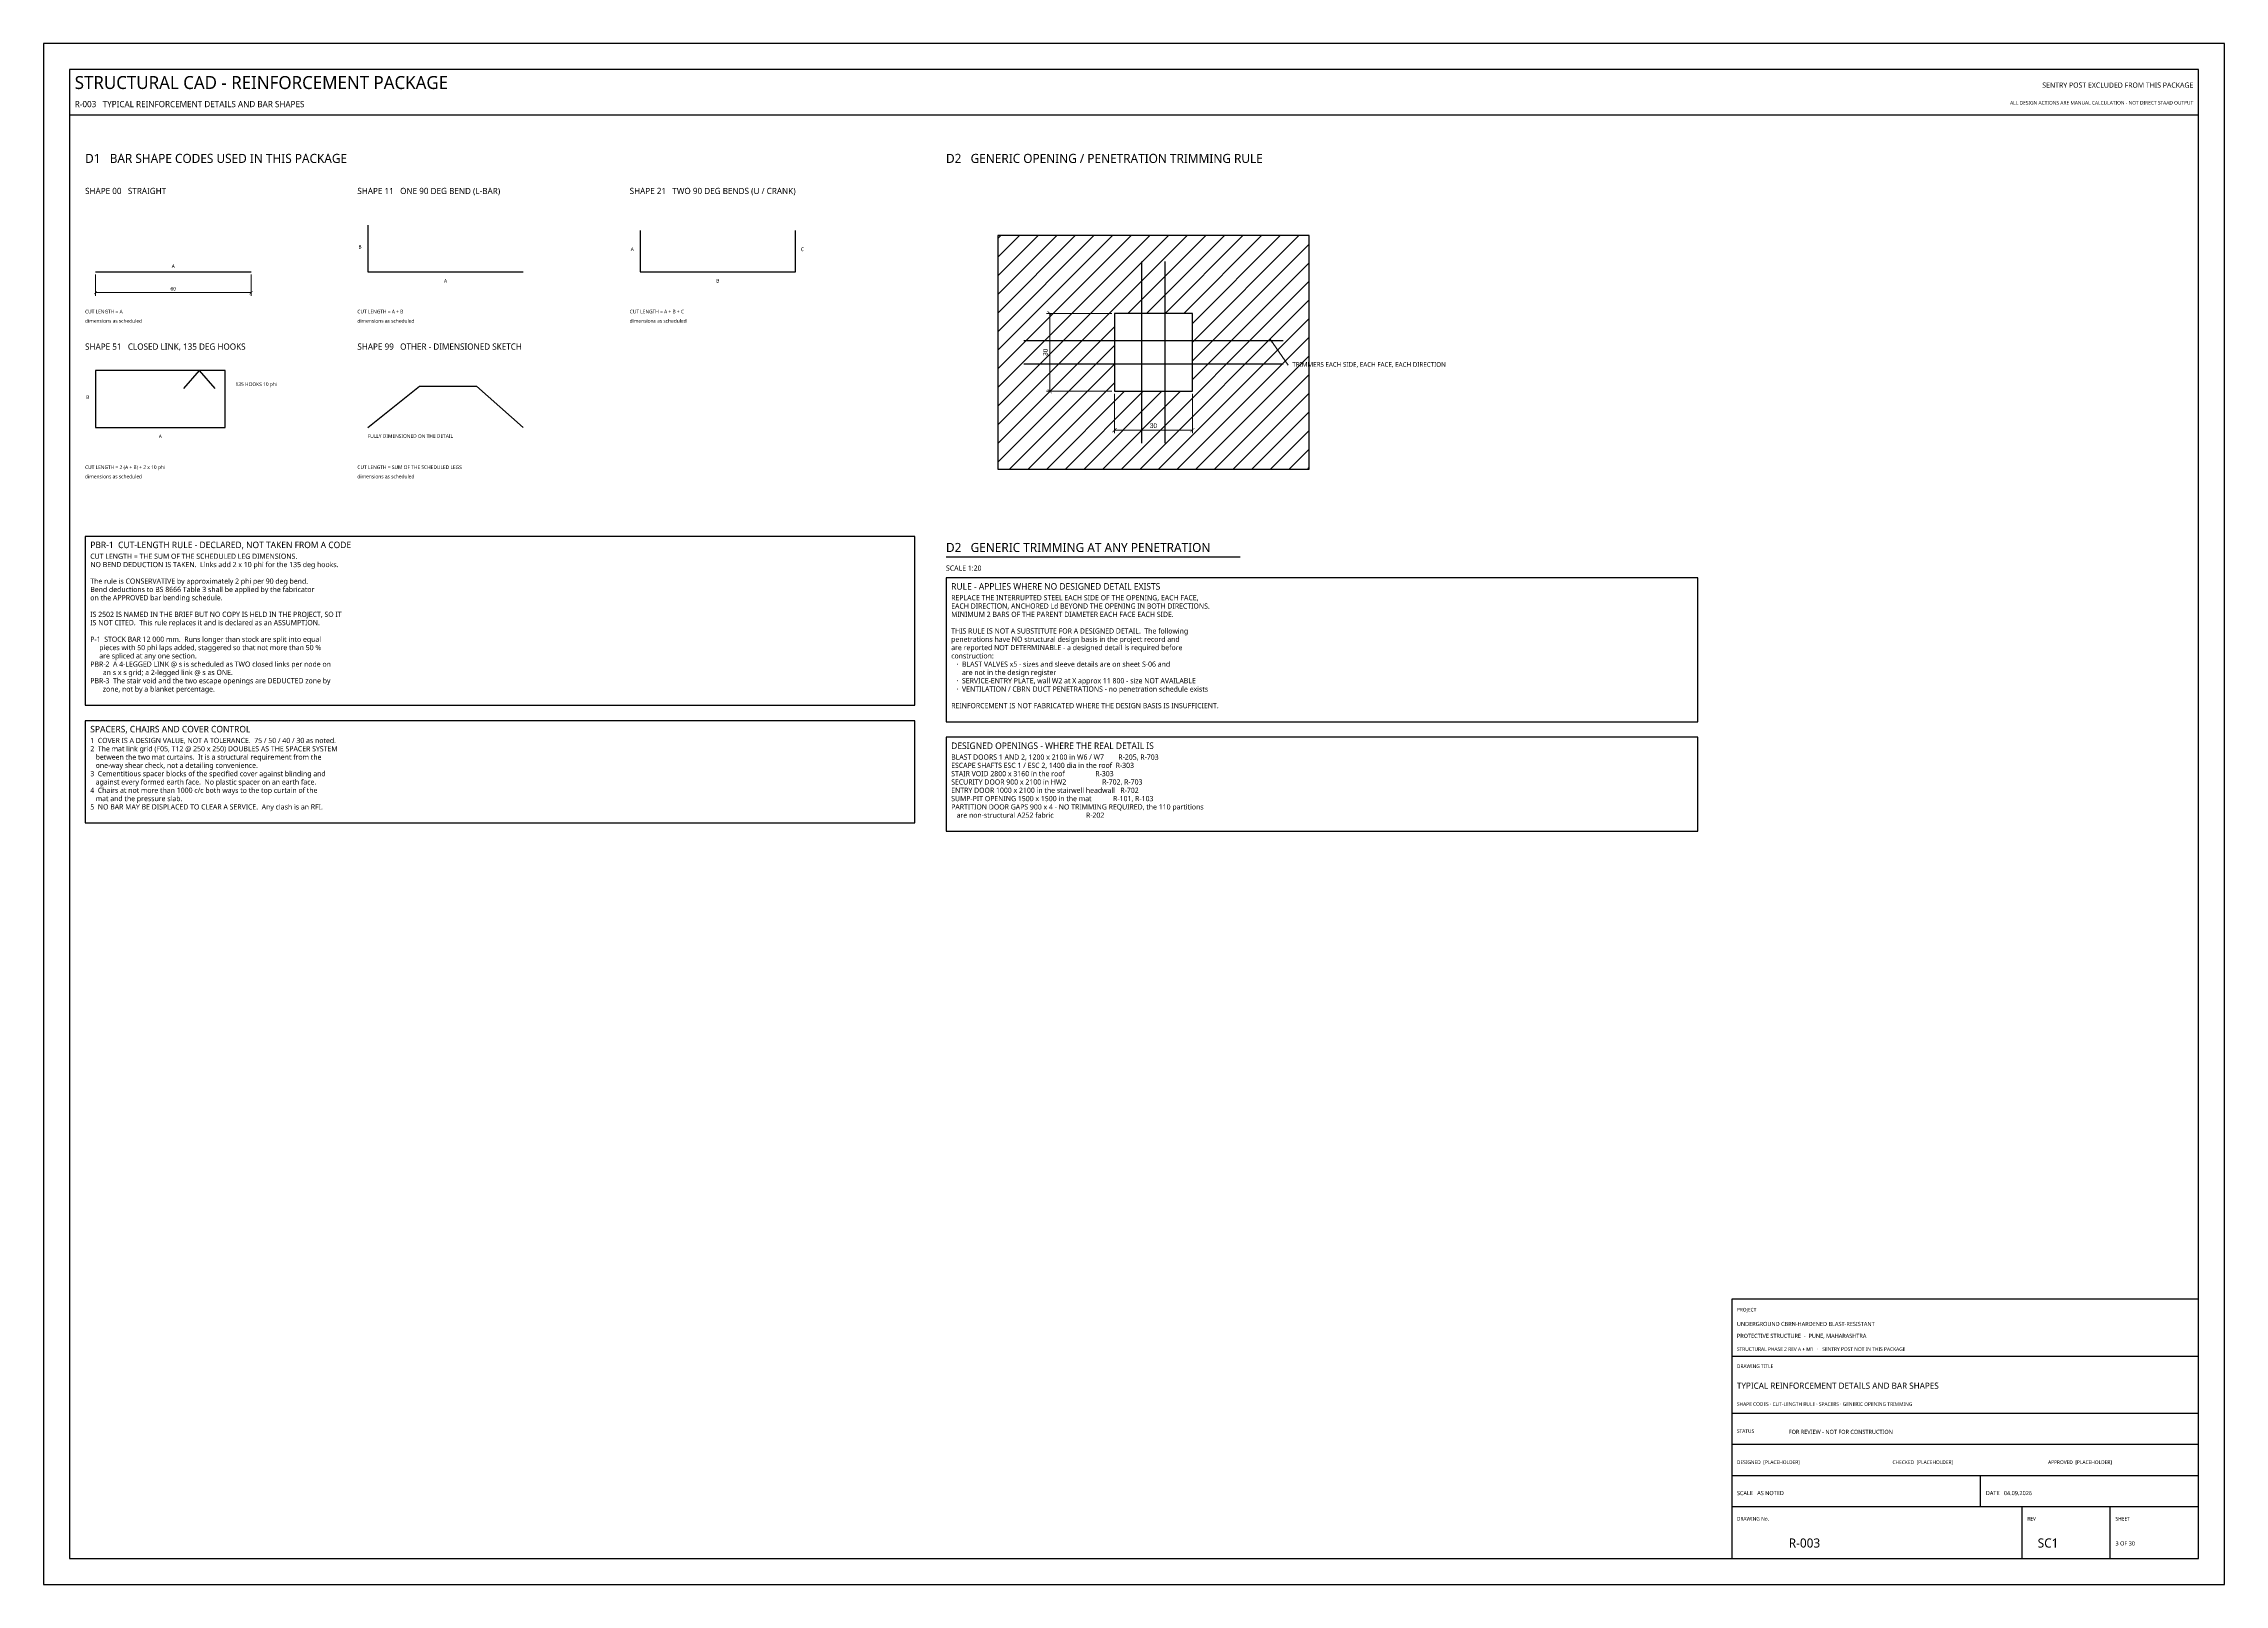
# Model space of a CAD drawing. Header units: millimetres. Extents: x 0 to 841, y 0 to 594.
import ezdxf
from ezdxf.enums import TextEntityAlignment as Align

# ---------------------------------------------------------------- set-up
doc = ezdxf.new("R2010")
doc.units = ezdxf.units.MM
for name, color, linetype in [('S-BLAST', 1, 'Continuous'), ('S-CALLOUT', 2, 'Continuous'), ('S-CONCRETE', 7, 'Continuous'), ('S-DIM', 4, 'Continuous'), ('S-HATCH', 8, 'Continuous'), ('S-NOTE', 7, 'Continuous'), ('S-REBAR-MAIN', 1, 'Continuous'), ('S-REBAR-SEC', 4, 'Continuous'), ('S-REBAR-STIRRUP', 6, 'Continuous'), ('S-TEXT', 7, 'Continuous'), ('S-TITLE', 7, 'Continuous')]:
    doc.layers.add(name, color=color, linetype=linetype)
doc.styles.add('OpenSans', font='OpenSans-Regular.ttf')
doc.dimstyles.new('SC-DIM', dxfattribs={"dimtxt": 1.8, "dimasz": 1.6, "dimexe": 1.2, "dimexo": 1, "dimgap": 0.8, "dimtad": 1, "dimdec": 0, "dimblk": 'ARCHTICK', "dimcen": 2.5, "dimclrd": 4, "dimclre": 4, "dimclrt": 4, "dimazin": 3, "dimtfac": 1, "dimtmove": 0, "dimatfit": 3, "dimlwd": 13, "dimlwe": 13})
doc.dimstyles.new('SC-DIM-S', dxfattribs={"dimtxt": 1.4, "dimasz": 1.2, "dimexe": 1.2, "dimexo": 1, "dimgap": 0.8, "dimtad": 1, "dimdec": 0, "dimblk": 'ARCHTICK', "dimcen": 2.5, "dimclrd": 4, "dimclre": 4, "dimclrt": 4, "dimazin": 3, "dimtfac": 1, "dimtmove": 0, "dimatfit": 3, "dimlwd": 13, "dimlwe": 13})

# ---------------------------------------------------------------- blocks, each defined once
blk = doc.blocks.new('_ARCHTICK')
at = {"color": 0, "linetype": 'BYBLOCK', "const_width": 0.15}
blk.add_lwpolyline([(-0.5, -0.5), (0.5, 0.5)], dxfattribs=at)

msp = doc.modelspace()

# ---------------------------------------------------------------- hatches: boundary and pattern name
at = {"layer": 'S-HATCH'}
h = msp.add_hatch(dxfattribs=at)
h.set_pattern_fill('ANSI31', scale=1.6)
h.paths.add_polyline_path([(368, 430), (488, 430), (488, 520), (368, 520)])
h.paths.add_polyline_path([(413, 460), (443, 460), (443, 490), (413, 490)], flags=16)

# ---------------------------------------------------------------- linework, layer by layer
at = {"layer": 'S-CONCRETE'}
for points in [[(368, 430), (488, 430), (488, 520), (368, 520)], [(413, 460), (443, 460), (443, 490), (413, 490)]]:
    msp.add_lwpolyline(points, close=True, dxfattribs=at)
at = {"layer": 'S-REBAR-MAIN'}
msp.add_line((20, 506), (80, 506), dxfattribs=at)
for points in [[(125, 524), (125, 506), (185, 506)], [(230, 522), (230, 506), (290, 506), (290, 522)], [(125, 446), (145, 462), (167, 462), (185, 446)]]:
    msp.add_lwpolyline(points, dxfattribs=at)
at = {"layer": 'S-REBAR-SEC'}
for p, q in [((423.5, 440), (423.5, 510)), ((432.5, 440), (432.5, 510)), ((378, 479.5), (478, 479.5)), ((378, 470.5), (478, 470.5))]:
    msp.add_line(p, q, dxfattribs=at)
at = {"layer": 'S-REBAR-STIRRUP'}
for q in [(54, 461), (66, 461)]:
    msp.add_line((60, 468), q, dxfattribs=at)
msp.add_lwpolyline([(20, 446), (70, 446), (70, 468), (20, 468)], close=True, dxfattribs=at)
at = {"layer": 'S-TITLE'}
for p, q in [((10, 566.5), (831, 566.5)), ((348, 396.2), (461.465, 396.2)), ((651, 88), (831, 88)), ((651, 66), (831, 66)), ((651, 54), (831, 54)), ((651, 42), (831, 42)), ((747, 30), (747, 42)), ((651, 30), (831, 30)), ((763, 10), (763, 30)), ((797, 10), (797, 30))]:
    msp.add_line(p, q, dxfattribs=at)
for points in [[(0, 0), (841, 0), (841, 594), (0, 594)], [(10, 10), (831, 10), (831, 584), (10, 584)], [(16, 338.975), (336, 338.975), (336, 404), (16, 404)], [(348, 332.575), (638, 332.575), (638, 388), (348, 388)], [(16, 293.55), (336, 293.55), (336, 332.975), (16, 332.975)], [(348, 290.35), (638, 290.35), (638, 326.575), (348, 326.575)], [(651, 10), (831, 10), (831, 110), (651, 110)]]:
    msp.add_lwpolyline(points, close=True, dxfattribs=at)

# ---------------------------------------------------------------- texts
at = {"layer": 'S-BLAST', "style": 'OpenSans'}
for s, height, p in [('ALL DESIGN ACTIONS ARE MANUAL CALCULATION - NOT DIRECT STAAD OUTPUT', 1.4, (829, 570.5)), ('SENTRY POST EXCLUDED FROM THIS PACKAGE', 2, (829, 577))]:
    msp.add_text(s, height=height, dxfattribs=at).set_placement(p, align=Align.RIGHT)
msp.add_text('FOR REVIEW - NOT FOR CONSTRUCTION', height=1.6, dxfattribs=at).set_placement((673, 58))
at = {"layer": 'S-CALLOUT', "style": 'OpenSans'}
msp.add_text('TRIMMERS EACH SIDE, EACH FACE, EACH DIRECTION', height=1.8, dxfattribs=at).set_placement((481.6, 469.4))
at = {"layer": 'S-NOTE', "style": 'OpenSans'}
for s, height, p in [('dimensions as scheduled', 1.4, (16, 486.4)), ('CUT LENGTH = A', 1.4, (16, 490)), ('dimensions as scheduled', 1.4, (121, 486.4)), ('CUT LENGTH = A + B', 1.4, (121, 490)), ('dimensions as scheduled', 1.4, (226, 486.4)), ('CUT LENGTH = A + B + C', 1.4, (226, 490)), ('CUT LENGTH = 2 (A + B) + 2 x 10 phi', 1.4, (16, 430)), ('CUT LENGTH = SUM OF THE SCHEDULED LEGS', 1.4, (121, 430)), ('dimensions as scheduled', 1.4, (16, 426.4)), ('dimensions as scheduled', 1.4, (121, 426.4)), ('CUT LENGTH = THE SUM OF THE SCHEDULED LEG DIMENSIONS.', 2, (18, 395.375)), ('The rule is CONSERVATIVE by approximately 2 phi per 90 deg bend.', 2, (18, 385.775)), ('NO BEND DEDUCTION IS TAKEN.  Links add 2 x 10 phi for the 135 deg hooks.', 2, (18, 392.175)), ('on the APPROVED bar bending schedule.', 2, (18, 379.375)), ('Bend deductions to BS 8666 Table 3 shall be applied by the fabricator', 2, (18, 382.575)), ('REPLACE THE INTERRUPTED STEEL EACH SIDE OF THE OPENING, EACH FACE,', 2, (350, 379.375)), ('IS 2502 IS NAMED IN THE BRIEF BUT NO COPY IS HELD IN THE PROJECT, SO IT', 2, (18, 372.975)), ('IS NOT CITED.  This rule replaces it and is declared as an ASSUMPTION.', 2, (18, 369.775)), ('EACH DIRECTION, ANCHORED Ld BEYOND THE OPENING IN BOTH DIRECTIONS.', 2, (350, 376.175)), ('MINIMUM 2 BARS OF THE PARENT DIAMETER EACH FACE EACH SIDE.', 2, (350, 372.975)), ('P-1  STOCK BAR 12 000 mm.  Runs longer than stock are split into equal', 2, (18, 363.375)), ('     pieces with 50 phi laps added, staggered so that not more than 50 %', 2, (18, 360.175)), ('THIS RULE IS NOT A SUBSTITUTE FOR A DESIGNED DETAIL.  The following', 2, (350, 366.575)), ('are reported NOT DETERMINABLE - a designed detail is required before', 2, (350, 360.175)), ('penetrations have NO structural design basis in the project record and', 2, (350, 363.375)), ('PBR-2  A 4-LEGGED LINK @ s is scheduled as TWO closed links per node on', 2, (18, 353.775)), ('     are spliced at any one section.', 2, (18, 356.975)), ('construction:', 2, (350, 356.975)), ('   ·  BLAST VALVES x5 - sizes and sleeve details are on sheet S-06 and', 2, (350, 353.775)), ('PBR-3  The stair void and the two escape openings are DEDUCTED zone by', 2, (18, 347.375)), ('       zone, not by a blanket percentage.', 2, (18, 344.175)), ('       an s x s grid; a 2-legged link @ s as ONE.', 2, (18, 350.575)), ('   ·  SERVICE-ENTRY PLATE, wall W2 at X approx 11 800 - size NOT AVAILABLE', 2, (350, 347.375)), ('   ·  VENTILATION / CBRN DUCT PENETRATIONS - no penetration schedule exists', 2, (350, 344.175)), ('      are not in the design register', 2, (350, 350.575)), ('REINFORCEMENT IS NOT FABRICATED WHERE THE DESIGN BASIS IS INSUFFICIENT.', 2, (350, 337.775)), ('2  The mat link grid (F05, T12 @ 250 x 250) DOUBLES AS THE SPACER SYSTEM', 2, (18, 321.15)), ('1  COVER IS A DESIGN VALUE, NOT A TOLERANCE.  75 / 50 / 40 / 30 as noted.', 2, (18, 324.35)), ('   between the two mat curtains.  It is a structural requirement from the', 2, (18, 317.95)), ('BLAST DOORS 1 AND 2, 1200 x 2100 in W6 / W7        R-205, R-703', 2, (350, 317.95)), ('3  Cementitious spacer blocks of the specified cover against blinding and', 2, (18, 311.55)), ('   one-way shear check, not a detailing convenience.', 2, (18, 314.75)), ('STAIR VOID 2800 x 3160 in the roof                 R-303', 2, (350, 311.55)), ('ESCAPE SHAFTS ESC 1 / ESC 2, 1400 dia in the roof  R-303', 2, (350, 314.75)), ('4  Chairs at not more than 1000 c/c both ways to the top curtain of the', 2, (18, 305.15)), ('   against every formed earth face.  No plastic spacer on an earth face.', 2, (18, 308.35)), ('   mat and the pressure slab.', 2, (18, 301.95)), ('SECURITY DOOR 900 x 2100 in HW2                    R-702, R-703', 2, (350, 308.35)), ('SUMP-PIT OPENING 1500 x 1500 in the mat            R-101, R-103', 2, (350, 301.95)), ('ENTRY DOOR 1000 x 2100 in the stairwell headwall   R-702', 2, (350, 305.15)), ('5  NO BAR MAY BE DISPLACED TO CLEAR A SERVICE.  Any clash is an RFI.', 2, (18, 298.75)), ('PARTITION DOOR GAPS 900 x 4 - NO TRIMMING REQUIRED, the 110 partitions', 2, (350, 298.75)), ('   are non-structural A252 fabric                  R-202', 2, (350, 295.55))]:
    msp.add_text(s, height=height, dxfattribs=at).set_placement(p)
at = {"layer": 'S-TEXT', "style": 'OpenSans'}
for s, p in [('B', (122.6, 515)), ('A', (227.6, 514)), ('B', (17.6, 457))]:
    msp.add_text(s, height=1.4, dxfattribs=at).set_placement(p, align=Align.RIGHT)
for s, height, p in [('C', 1.4, (292, 514)), ('135 HOOKS 10 phi', 1.4, (74, 462)), ('FULLY DIMENSIONED ON THE DETAIL', 1.4, (125, 442)), ('SCALE 1:20', 2, (348, 390.8))]:
    msp.add_text(s, height=height, dxfattribs=at).set_placement(p)
for s, p in [('A', (50, 508.2)), ('A', (155, 502.6)), ('B', (260, 502.6)), ('A', (45, 442.6))]:
    msp.add_text(s, height=1.4, dxfattribs=at).set_placement(p, align=Align.MIDDLE_CENTER)
at = {"layer": 'S-TITLE', "style": 'OpenSans'}
for s, height, p in [('STRUCTURAL CAD - REINFORCEMENT PACKAGE', 5, (12, 576.5)), ('R-003   TYPICAL REINFORCEMENT DETAILS AND BAR SHAPES', 2.4, (12, 569.5)), ('D1   BAR SHAPE CODES USED IN THIS PACKAGE', 3.5, (16, 548)), ('D2   GENERIC OPENING / PENETRATION TRIMMING RULE', 3.5, (348, 548)), ('SHAPE 00   STRAIGHT', 2.4, (16, 536)), ('SHAPE 11   ONE 90 DEG BEND (L-BAR)', 2.4, (121, 536)), ('SHAPE 21   TWO 90 DEG BENDS (U / CRANK)', 2.4, (226, 536)), ('SHAPE 51   CLOSED LINK, 135 DEG HOOKS', 2.4, (16, 476)), ('SHAPE 99   OTHER - DIMENSIONED SKETCH', 2.4, (121, 476)), ('PBR-1  CUT-LENGTH RULE - DECLARED, NOT TAKEN FROM A CODE', 2.5, (18, 399.5)), ('D2   GENERIC TRIMMING AT ANY PENETRATION', 3.5, (348, 398)), ('RULE - APPLIES WHERE NO DESIGNED DETAIL EXISTS', 2.5, (350, 383.5)), ('SPACERS, CHAIRS AND COVER CONTROL', 2.5, (18, 328.475)), ('DESIGNED OPENINGS - WHERE THE REAL DETAIL IS', 2.5, (350, 322.075)), ('PROJECT', 1.4, (653, 105.2)), ('UNDERGROUND CBRN-HARDENED BLAST-RESISTANT', 1.6, (653, 99.6)), ('PROTECTIVE STRUCTURE  -  PUNE, MAHARASHTRA', 1.6, (653, 95)), ('STRUCTURAL PHASE 2 REV A + M1   ·   SENTRY POST NOT IN THIS PACKAGE', 1.4, (653, 90)), ('DRAWING TITLE', 1.4, (653, 83.4)), ('TYPICAL REINFORCEMENT DETAILS AND BAR SHAPES', 2.4, (653, 75.4)), ('SHAPE CODES · CUT-LENGTH RULE · SPACERS · GENERIC OPENING TRIMMING', 1.4, (653, 68.8)), ('STATUS', 1.4, (653, 58.4)), ('DESIGNED  [PLACEHOLDER]', 1.4, (653, 46.4)), ('CHECKED  [PLACEHOLDER]', 1.4, (713, 46.4)), ('APPROVED  [PLACEHOLDER]', 1.4, (773, 46.4)), ('SCALE   AS NOTED', 1.6, (653, 34.4)), ('DATE   04.09.2026', 1.6, (749, 34.4)), ('DRAWING No.', 1.4, (653, 24.6)), ('REV', 1.4, (765, 24.6)), ('SHEET', 1.4, (799, 24.6)), ('R-003', 3.5, (673, 14.2)), ('SC1', 3.5, (769, 14.2)), ('3 OF 30', 1.6, (799, 15))]:
    msp.add_text(s, height=height, dxfattribs=at).set_placement(p)

# ---------------------------------------------------------------- dimensions: what is measured, and where the dimension line sits
at = {"layer": 'S-DIM'}
for base, p1, p2, dimstyle in [((20, 498), (20, 506), (80, 506), 'SC-DIM-S'), ((413, 445), (413, 460), (443, 460), 'SC-DIM')]:
    msp.add_linear_dim(base=base, p1=p1, p2=p2, dimstyle=dimstyle, override={"dimlfac": 1}, dxfattribs=at).render()
msp.add_linear_dim(base=(388, 460), p1=(413, 460), p2=(413, 490), angle=90, dimstyle='SC-DIM', override={"dimlfac": 1}, dxfattribs=at).render()

# ---------------------------------------------------------------- leaders
at = {"layer": 'S-CALLOUT'}
msp.add_leader([(473, 480), (480, 470)], dimstyle='SC-DIM', dxfattribs=at)

doc.saveas('drawing.dxf')
